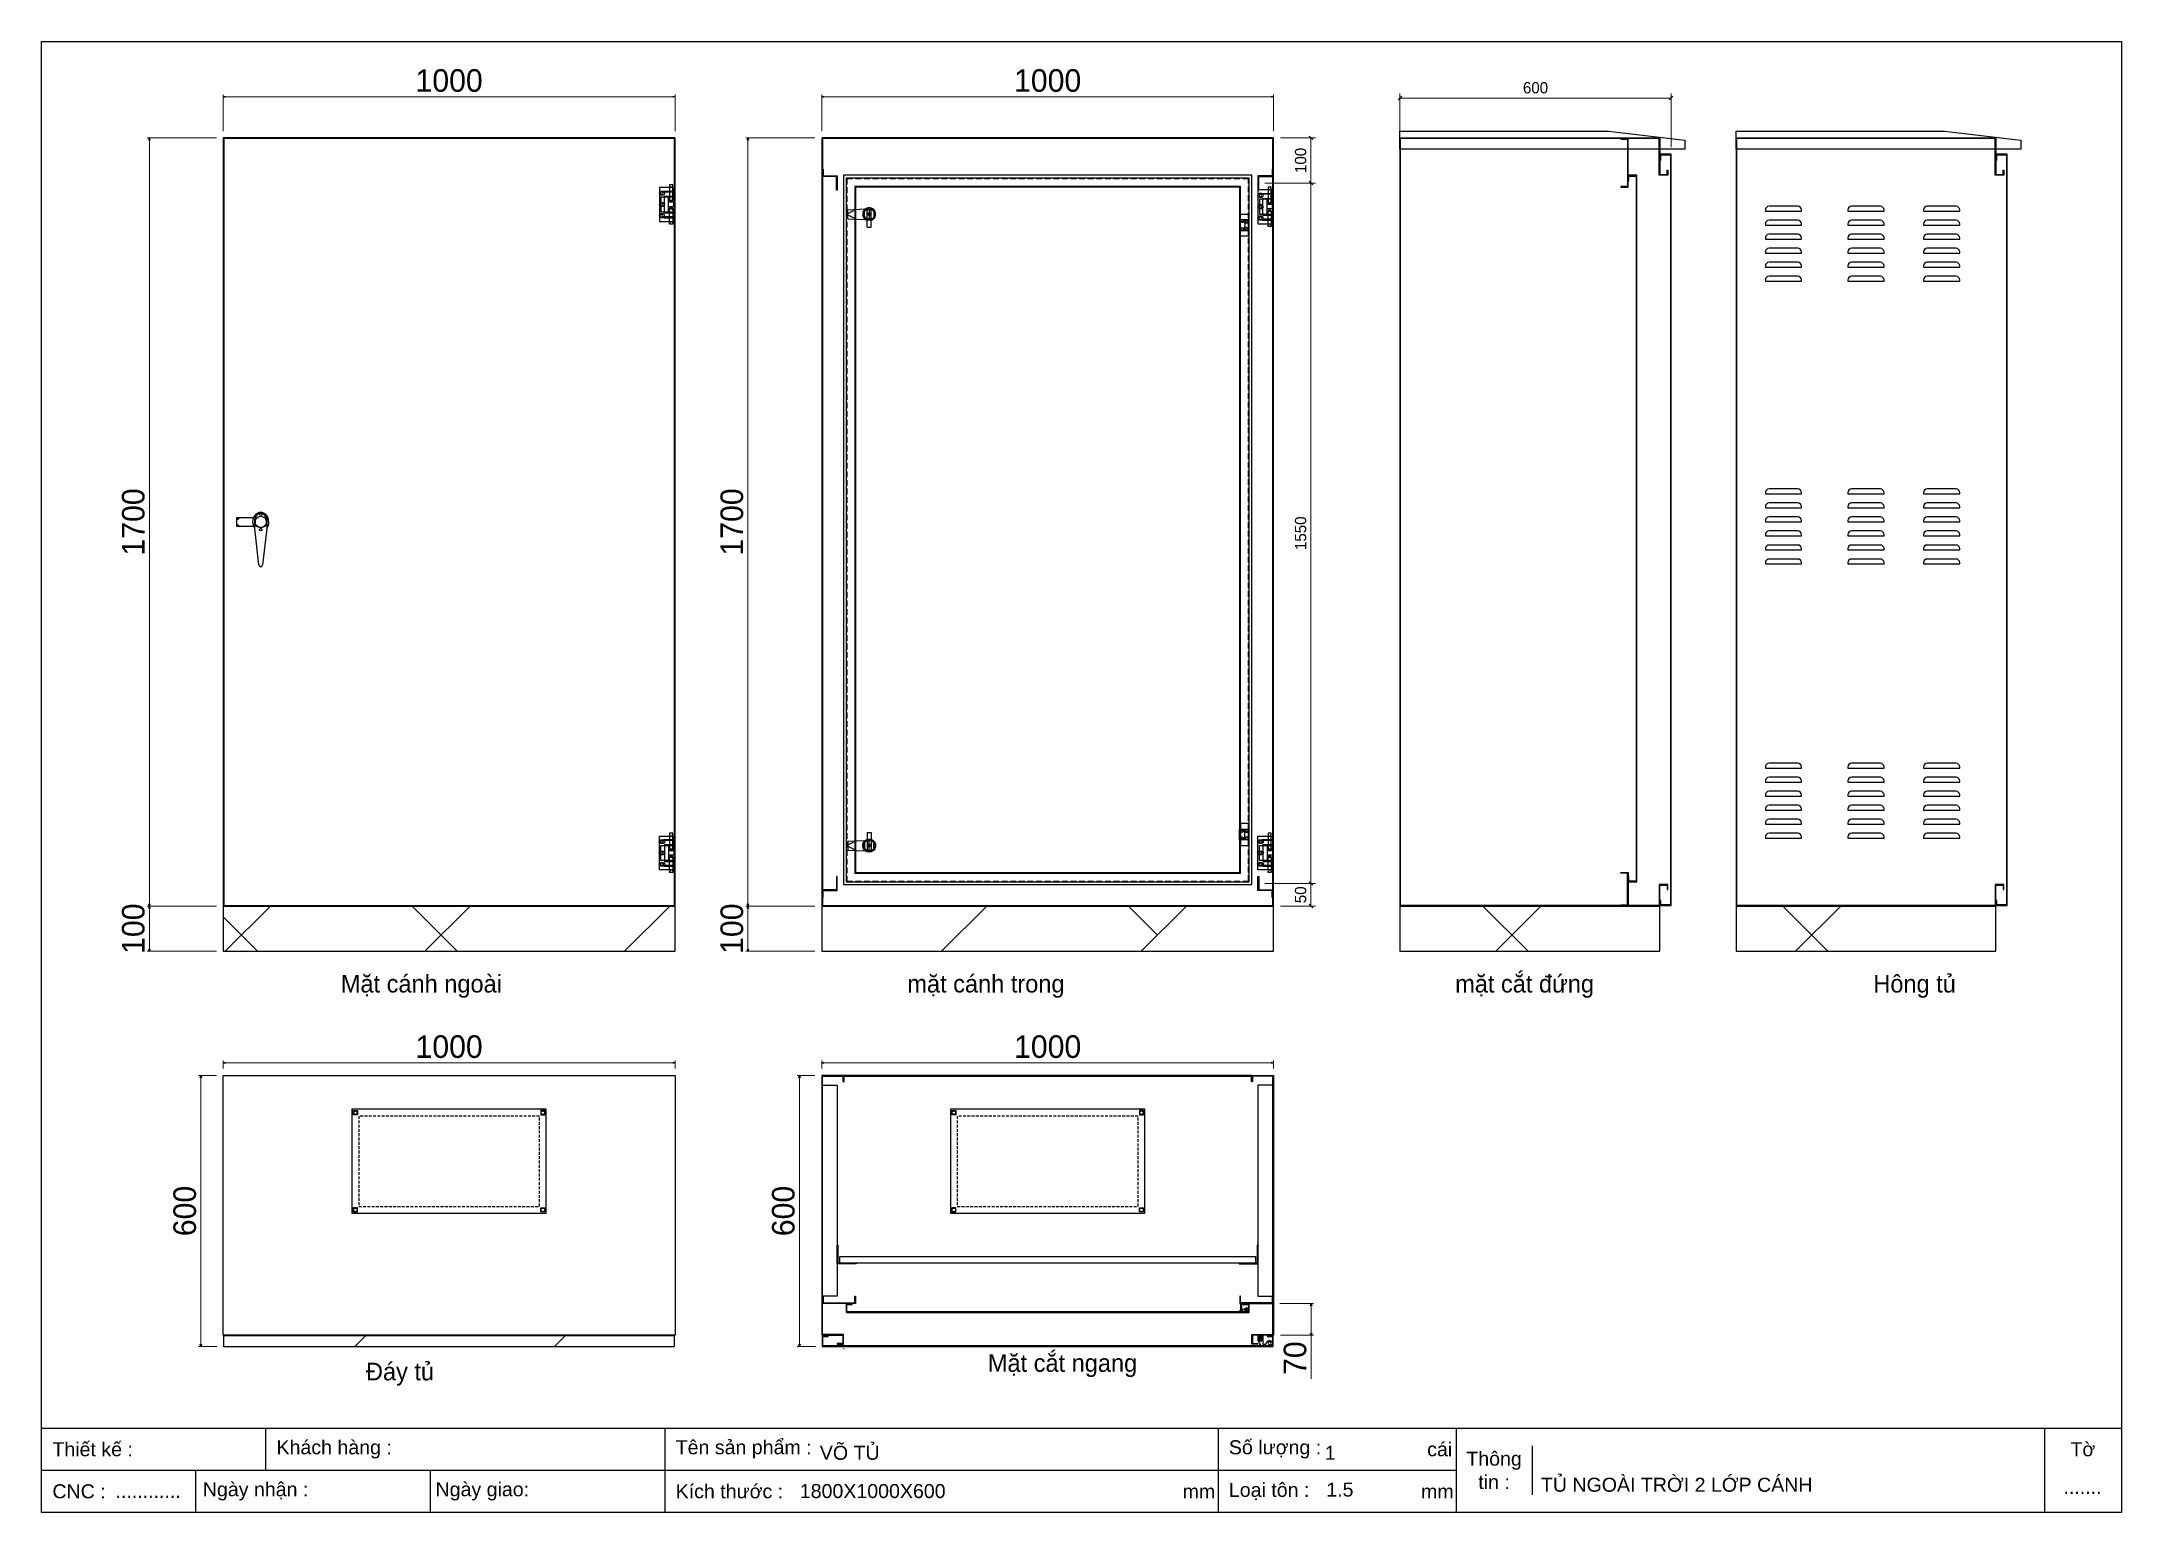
# Model space of a CAD drawing. Header units: millimetres. Extents: x 0 to 4603, y 0 to 3254.
import ezdxf

# ---------------------------------------------------------------- set-up
doc = ezdxf.new("R2010")
doc.units = ezdxf.units.MM
doc.linetypes.add('HIDDEN', pattern=[9.525, 6.35, -3.175])
doc.linetypes.add('HIDDENX2', pattern=[19.05, 12.7, -6.35])
for name, color, linetype in [('DIM', 253, 'Continuous'), ('FIRE PROTECTION', 1, 'Continuous'), ('Ghi chu', 7, 'Continuous'), ('HEATER', 1, 'Continuous')]:
    doc.layers.add(name, color=color, linetype=linetype)
doc.styles.add('Arial', font='arial.ttf')
doc.dimstyles.new('CNC', dxfattribs={"dimtxt": 50, "dimasz": 5, "dimexe": 5, "dimexo": 15, "dimgap": 10, "dimtad": 1, "dimdec": 0, "dimtxsty": 'Standard', "dimblk": 'OPEN30', "dimcen": 10, "dimclrd": 5, "dimclre": 5, "dimclrt": 3, "dimazin": 3, "dimtfac": 1, "dimtdec": 0, "dimtmove": 0, "dimatfit": 3, "dimldrblk": 'ARCHTICK', "dimlwd": 9, "dimlwe": 9})
doc.dimstyles.new('Dim-25', dxfattribs={"dimtxt": 25, "dimasz": 8, "dimexe": 10, "dimexo": 15, "dimgap": 10, "dimtad": 1, "dimdec": 0, "dimtxsty": 'Standard', "dimblk": 'OBLIQUE', "dimcen": 10, "dimclrd": 5, "dimclre": 5, "dimclrt": 3, "dimazin": 3, "dimtfac": 1, "dimtdec": 0, "dimtmove": 0, "dimatfit": 3, "dimldrblk": 'OBLIQUE', "dimlwd": 9, "dimlwe": 9})

msp = doc.modelspace()

# ---------------------------------------------------------------- texts
at = {"color": 2, "char_height": 39, "attachment_point": 5}
for s, insert, width in [('mặt cắt đứng', (3282, 1164), 975), ('Mặt cánh ngoài', (840.5, 1164), 1025), ('mặt cánh trong', (2089.9, 1164), 775), ('Hông tủ', (4145.1, 1164), 775), ('Đáy tủ', (793.2, 305.8), 775), ('Mặt cắt ngang', (2259.4, 324.7), 775)]:
    msp.add_mtext(s, dxfattribs=dict(at, insert=insert, width=width))

# ---------------------------------------------------------------- blocks, each defined once
blk = doc.blocks.new('*D1')
at = {"color": 0, "linetype": 'ByBlock', "lineweight": -2}
for p, q in [((401.9, 3132.6), (406.9, 3133.9)), ((406.9, 3131.2), (401.9, 3132.6)), ((401.9, 3132.6), (406.9, 3132.6)), ((1396.9, 3133.9), (1401.9, 3132.6)), ((1401.9, 3132.6), (1396.9, 3131.2)), ((1401.9, 3132.6), (1396.9, 3132.6))]:
    blk.add_line(p, q, dxfattribs=at)
at = {"layer": 'Defpoints', "color": 0, "transparency": 16777216}
for p in [(1401.9, 3132.6), (401.9, 3041.6), (1401.9, 3041.6)]:
    blk.add_point(p, dxfattribs=at)
at = {"layer": 'DIM', "color": 5, "lineweight": 9, "transparency": 16777216}
for p, q in [((401.9, 3056.6), (401.9, 3137.6)), ((406.9, 3132.6), (1396.9, 3132.6)), ((1401.9, 3056.6), (1401.9, 3137.6))]:
    blk.add_line(p, q, dxfattribs=at)
at = {"layer": 'DIM', "color": 3, "transparency": 16777216, "insert": (901.9, 3168.1), "char_height": 50, "attachment_point": 5}
blk.add_mtext('1000', dxfattribs=at)
blk = doc.blocks.new('_ArchTick')
at = {"color": 0, "const_width": 0.15}
blk.add_lwpolyline([(-0.5, -0.5), (0.5, 0.5)], dxfattribs=at)
blk = doc.blocks.new('_Open30')
at = {"color": 0, "linetype": 'ByBlock', "lineweight": -2}
for p, q in [((-1, 0.27), (0, 0)), ((0, 0), (-1, -0.27)), ((0, 0), (-1, 0))]:
    blk.add_line(p, q, dxfattribs=at)
blk = doc.blocks.new('*D2')
at = {"color": 0, "linetype": 'ByBlock', "lineweight": -2}
for p, q in [((237.3, 3036.6), (238.6, 3041.6)), ((238.6, 3041.6), (239.9, 3036.6)), ((238.6, 3041.6), (238.6, 3036.6)), ((238.6, 1341.6), (237.3, 1346.6)), ((239.9, 1346.6), (238.6, 1341.6)), ((238.6, 1341.6), (238.6, 1346.6))]:
    blk.add_line(p, q, dxfattribs=at)
at = {"layer": 'Defpoints', "color": 0, "transparency": 16777216}
for p in [(401.9, 3041.6), (238.6, 1341.6), (401.9, 1341.6)]:
    blk.add_point(p, dxfattribs=at)
at = {"layer": 'DIM', "color": 5, "lineweight": 9, "transparency": 16777216}
for p, q in [((386.9, 3041.6), (233.6, 3041.6)), ((238.6, 3036.6), (238.6, 1346.6)), ((386.9, 1341.6), (233.6, 1341.6))]:
    blk.add_line(p, q, dxfattribs=at)
at = {"layer": 'DIM', "color": 3, "transparency": 16777216, "insert": (203.1, 2191.6), "char_height": 50, "attachment_point": 5, "rotation": 90}
blk.add_mtext('1700', dxfattribs=at)
blk = doc.blocks.new('*D3')
at = {"color": 0, "linetype": 'ByBlock', "lineweight": -2}
for p, q in [((237.3, 1336.6), (238.6, 1341.6)), ((238.6, 1341.6), (239.9, 1336.6)), ((238.6, 1341.6), (238.6, 1336.6)), ((238.6, 1241.6), (237.3, 1246.6)), ((239.9, 1246.6), (238.6, 1241.6)), ((238.6, 1241.6), (238.6, 1246.6))]:
    blk.add_line(p, q, dxfattribs=at)
at = {"layer": 'Defpoints', "color": 0, "transparency": 16777216}
for p in [(238.6, 1341.6), (238.6, 1241.6), (401.9, 1241.6)]:
    blk.add_point(p, dxfattribs=at)
at = {"layer": 'DIM', "color": 5, "lineweight": 9, "transparency": 16777216}
for p, q in [((238.6, 1336.6), (238.6, 1246.6)), ((253.6, 1341.6), (243.6, 1341.6)), ((386.9, 1241.6), (233.6, 1241.6))]:
    blk.add_line(p, q, dxfattribs=at)
at = {"layer": 'DIM', "color": 3, "transparency": 16777216, "insert": (203.1, 1291.6), "char_height": 50, "attachment_point": 5, "rotation": 90}
blk.add_mtext('100', dxfattribs=at)
blk = doc.blocks.new('*D4')
at = {"color": 0, "linetype": 'ByBlock', "lineweight": -2}
for p, q in [((351.2, 961.9), (352.6, 966.9)), ((352.6, 966.9), (353.9, 961.9)), ((352.6, 966.9), (352.6, 961.9)), ((352.6, 366.9), (351.2, 371.9)), ((353.9, 371.9), (352.6, 366.9)), ((352.6, 366.9), (352.6, 371.9))]:
    blk.add_line(p, q, dxfattribs=at)
at = {"layer": 'Defpoints', "color": 0, "transparency": 16777216}
for p in [(401.9, 966.9), (352.6, 366.9), (402.9, 366.9)]:
    blk.add_point(p, dxfattribs=at)
at = {"layer": 'DIM', "color": 5, "lineweight": 9, "transparency": 16777216}
for p, q in [((386.9, 966.9), (347.6, 966.9)), ((352.6, 961.9), (352.6, 371.9)), ((387.9, 366.9), (347.6, 366.9))]:
    blk.add_line(p, q, dxfattribs=at)
at = {"layer": 'DIM', "color": 3, "transparency": 16777216, "insert": (317, 666.9), "char_height": 50, "attachment_point": 5, "rotation": 90}
blk.add_mtext('600', dxfattribs=at)
blk = doc.blocks.new('MS308-2-1')
at = {"color": 1}
for p, q in [((-53, 4.6), (-46, 10)), ((-13.3, -14.2), (-13.3, 6.7)), ((-12.3, 6.7), (-12.3, -6.9)), ((12.3, 6.7), (12.3, -6.9)), ((13.3, 6.7), (13.3, -14.2)), ((-53, -4.6), (-46, -10)), ((-4, -95), (-13.3, -14.2)), ((13.3, -14.2), (4, -95))]:
    blk.add_line(p, q, dxfattribs=at)
blk.add_lwpolyline([(-15.8, -10), (-53, -10), (-53, 10), (-15.8, 10)], dxfattribs=at)
for centre, radius, start, end in [((0, 6.7), 13.3, 0, 180), ((0, 6.7), 12.3, 0, 180), ((0, 5.9), 17.7, 226.184, 313.816), ((0, -95), 4, 180, 0)]:
    blk.add_arc(centre, radius, start, end, dxfattribs=at)
blk.add_ellipse((0, 0), major_axis=(0, 21), ratio=0.857143, start_param=3.972003, end_param=8.594367, dxfattribs=at)
blk = doc.blocks.new('*D5')
at = {"color": 0, "linetype": 'ByBlock', "lineweight": -2}
for p, q in [((401.9, 994.8), (406.9, 996.1)), ((406.9, 993.4), (401.9, 994.8)), ((401.9, 994.8), (406.9, 994.8)), ((1396.9, 996.1), (1401.9, 994.8)), ((1401.9, 994.8), (1396.9, 993.4)), ((1401.9, 994.8), (1396.9, 994.8))]:
    blk.add_line(p, q, dxfattribs=at)
at = {"layer": 'Defpoints', "color": 0, "transparency": 16777216}
for p in [(401.9, 966.9), (1401.9, 994.8), (1401.9, 966.9)]:
    blk.add_point(p, dxfattribs=at)
at = {"layer": 'DIM', "color": 5, "lineweight": 9, "transparency": 16777216}
for p, q in [((401.9, 981.9), (401.9, 999.8)), ((406.9, 994.8), (1396.9, 994.8)), ((1401.9, 981.9), (1401.9, 999.8))]:
    blk.add_line(p, q, dxfattribs=at)
at = {"layer": 'DIM', "color": 3, "transparency": 16777216, "insert": (901.9, 1030.3), "char_height": 50, "attachment_point": 5}
blk.add_mtext('1000', dxfattribs=at)
blk = doc.blocks.new('HL011-1-3')
at = {"color": 1}
for p, q in [((11, 56), (11, 19)), ((11, 56), (32, 56)), ((20, 54), (20, 21)), ((20, 47), (32, 47)), ((29.5, 81), (22.5, 81)), ((22.5, 81), (22.5, 78)), ((23.5, 78), (22.5, 78)), ((22.5, 75), (22.5, 49)), ((23.5, 75), (22.5, 75)), ((22.5, 49), (24, 44)), ((23.5, 75), (23.5, 78)), ((29.5, 49), (28, 44)), ((29.5, 78), (28.5, 78)), ((28.5, 75), (28.5, 78)), ((28.5, 75), (29.5, 75)), ((29.5, 78), (29.5, 81)), ((29.5, 49), (29.5, 75)), ((11, 19), (32, 19)), ((32, 42.5), (20, 42.5)), ((32, 32.5), (20, 32.5)), ((20, 28), (32, 28)), ((22.5, 26), (24, 31)), ((22.5, 0), (22.5, 26)), ((23.5, 0), (22.5, 0)), ((23.5, 0), (23.5, -3)), ((24, 44), (28, 44)), ((24, 31), (28, 31)), ((29.5, 26), (28, 31)), ((28.5, 0), (28.5, -3)), ((28.5, 0), (29.5, 0)), ((29.5, 26), (29.5, 0)), ((22.5, -6), (22.5, -3)), ((23.5, -3), (22.5, -3)), ((29.5, -6), (22.5, -6)), ((29.5, -3), (28.5, -3)), ((29.5, -3), (29.5, -6))]:
    blk.add_line(p, q, dxfattribs=at)
for points in [[(32, 19), (32, 0), (0, 0), (0, 75), (32, 75), (32, 56)], [(32, 28), (32, 21), (3, 21), (3, 54), (32, 54), (32, 47)], [(32, 42.5), (32, 32.5)]]:
    blk.add_lwpolyline(points, dxfattribs=at)
for points in [[(10, 67), (32, 67), (32, 65), (10, 65)], [(10, 8), (32, 8), (32, 10), (10, 10)]]:
    blk.add_lwpolyline(points, close=True, dxfattribs=at)
for centre in [(5.5, 62.5), (5.5, 37.5), (5.5, 12.5)]:
    blk.add_circle(centre, 3, dxfattribs=at)
blk = doc.blocks.new('*D6')
at = {"color": 0, "linetype": 'ByBlock', "lineweight": -2}
for p, q in [((1726.5, 3132.6), (1731.5, 3133.9)), ((1731.5, 3131.2), (1726.5, 3132.6)), ((1726.5, 3132.6), (1731.5, 3132.6)), ((2721.5, 3133.9), (2726.5, 3132.6)), ((2726.5, 3132.6), (2721.5, 3131.2)), ((2726.5, 3132.6), (2721.5, 3132.6))]:
    blk.add_line(p, q, dxfattribs=at)
at = {"layer": 'Defpoints', "color": 0, "transparency": 16777216}
for p in [(2726.5, 3132.6), (1726.5, 3041.6), (2726.5, 3041.6)]:
    blk.add_point(p, dxfattribs=at)
at = {"layer": 'DIM', "color": 5, "lineweight": 9, "transparency": 16777216}
for p, q in [((1726.5, 3056.6), (1726.5, 3137.6)), ((1731.5, 3132.6), (2721.5, 3132.6)), ((2726.5, 3056.6), (2726.5, 3137.6))]:
    blk.add_line(p, q, dxfattribs=at)
at = {"layer": 'DIM', "color": 3, "transparency": 16777216, "insert": (2226.5, 3168.1), "char_height": 50, "attachment_point": 5}
blk.add_mtext('1000', dxfattribs=at)
blk = doc.blocks.new('*D7')
at = {"color": 0, "linetype": 'ByBlock', "lineweight": -2}
for p, q in [((1562, 3036.6), (1563.3, 3041.6)), ((1563.3, 3041.6), (1564.6, 3036.6)), ((1563.3, 3041.6), (1563.3, 3036.6)), ((1563.3, 1341.6), (1562, 1346.6)), ((1564.6, 1346.6), (1563.3, 1341.6)), ((1563.3, 1341.6), (1563.3, 1346.6))]:
    blk.add_line(p, q, dxfattribs=at)
at = {"layer": 'Defpoints', "color": 0, "transparency": 16777216}
for p in [(1726.5, 3041.6), (1563.3, 1341.6), (1726.5, 1341.6)]:
    blk.add_point(p, dxfattribs=at)
at = {"layer": 'DIM', "color": 5, "lineweight": 9, "transparency": 16777216}
for p, q in [((1711.5, 3041.6), (1558.3, 3041.6)), ((1563.3, 3036.6), (1563.3, 1346.6)), ((1711.5, 1341.6), (1558.3, 1341.6))]:
    blk.add_line(p, q, dxfattribs=at)
at = {"layer": 'DIM', "color": 3, "transparency": 16777216, "insert": (1527.8, 2191.6), "char_height": 50, "attachment_point": 5, "rotation": 90}
blk.add_mtext('1700', dxfattribs=at)
blk = doc.blocks.new('*D8')
at = {"color": 0, "linetype": 'ByBlock', "lineweight": -2}
for p, q in [((1562, 1336.6), (1563.3, 1341.6)), ((1563.3, 1341.6), (1564.6, 1336.6)), ((1563.3, 1341.6), (1563.3, 1336.6)), ((1563.3, 1241.6), (1562, 1246.6)), ((1564.6, 1246.6), (1563.3, 1241.6)), ((1563.3, 1241.6), (1563.3, 1246.6))]:
    blk.add_line(p, q, dxfattribs=at)
at = {"layer": 'Defpoints', "color": 0, "transparency": 16777216}
for p in [(1563.3, 1341.6), (1563.3, 1241.6), (1726.5, 1241.6)]:
    blk.add_point(p, dxfattribs=at)
at = {"layer": 'DIM', "color": 5, "lineweight": 9, "transparency": 16777216}
for p, q in [((1563.3, 1336.6), (1563.3, 1246.6)), ((1578.3, 1341.6), (1568.3, 1341.6)), ((1711.5, 1241.6), (1558.3, 1241.6))]:
    blk.add_line(p, q, dxfattribs=at)
at = {"layer": 'DIM', "color": 3, "transparency": 16777216, "insert": (1527.8, 1291.6), "char_height": 50, "attachment_point": 5, "rotation": 90}
blk.add_mtext('100', dxfattribs=at)
blk = doc.blocks.new('ovan6x9')
at = {"color": 2}
for p, q in [((2, 6), (8, 6)), ((2, 0), (8, 0))]:
    blk.add_line(p, q, dxfattribs=at)
for centre, start, end in [((2, 3), 90, 270), ((8, 3), 270, 90)]:
    blk.add_arc(centre, 3, start, end, dxfattribs=at)
blk = doc.blocks.new('HL036-1-1')
at = {"color": 1}
blk.add_line((9.5, 36.2), (9.5, 12.2), dxfattribs=at)
for points in [[(0, 48.5), (17.5, 48.5), (17.5, 0), (0, 0)], [(-2.5, 12.2), (17.5, 12.2), (17.5, 36.2), (-2.5, 36.2)]]:
    blk.add_lwpolyline(points, close=True, dxfattribs=at)
for centre, radius in [((3.5, 31.8), 2), ((3.5, 16.8), 2), ((12.7, 32.5), 2.5), ((12.7, 16), 2.5)]:
    blk.add_circle(centre, radius, dxfattribs=at)
blk = doc.blocks.new('SDGFGHGHG')
at = {"layer": 'HEATER'}
for p, q in [((860892.9, 570780.5), (860931.6, 570782)), ((860892.9, 570760.5), (860892.9, 570780.5)), ((860892.9, 570771.9), (860906.3, 570778.7)), ((860892.9, 570769.1), (860906.3, 570762.4)), ((860892.9, 570760.5), (860931.6, 570759.1)), ((860935.9, 570742), (860935.9, 570784.3)), ((860937.5, 570771.3), (860939.5, 570771.3)), ((860937.5, 570769.8), (860939.5, 570769.8)), ((860939.5, 570773.5), (860939.5, 570771.3)), ((860939.5, 570769.8), (860939.5, 570767.6)), ((860941.3, 570773.5), (860941.3, 570771.3)), ((860941.3, 570771.3), (860943.4, 570771.3)), ((860941.3, 570769.8), (860941.3, 570767.6)), ((860941.3, 570769.8), (860943.4, 570769.8)), ((860944.9, 570742), (860944.9, 570784.3)), ((860935.9, 570742), (860944.9, 570742))]:
    blk.add_line(p, q, dxfattribs=at)
blk.add_circle((860940.4, 570770.5), 3.08, dxfattribs=at)
blk.add_arc((860940.4, 570770.5), 14.5, 288.08, 251.92, dxfattribs=at)
blk = doc.blocks.new('SĐFHGGH')
at = {"layer": 'HEATER'}
for points in [[(860928.8, 570702.4), (860927.4, 570702.4), (860927.4, 570708.4), (860928.8, 570708.4)], [(860943.4, 570717), (860943.4, 570718.4), (860937.4, 570718.4), (860937.4, 570717)], [(860952.1, 570702.4), (860953.4, 570702.4), (860953.4, 570708.4), (860952.1, 570708.4)], [(860943.4, 570693.8), (860943.4, 570692.4), (860937.4, 570692.4), (860937.4, 570693.8)]]:
    blk.add_lwpolyline(points, dxfattribs=at)
for start, end in [(104.4775, 165.5225), (194.4775, 255.5225), (14.4775, 75.5225), (284.4775, 345.5225)]:
    blk.add_arc((860940.4, 570705.4), 12, start, end, dxfattribs=at)
blk = doc.blocks.new('MS722')
for name, p in [('SDGFGHGHG', (-860940.4, -570770.5)), ('SĐFHGGH', (-860940.4, -570705.4))]:
    blk.add_blockref(name, p)
blk = doc.blocks.new('KHUNG CHUẨN')
at = {"color": 7}
for p, q in [((19889.2, -28535.2), (16919.2, -28535.2)), ((17239.2, -28535.2), (17239.2, -28595.2)), ((17809.2, -28535.2), (17809.2, -28655.2)), ((18599.2, -28535.2), (18599.2, -28655.2)), ((18939.2, -28535.2), (18939.2, -28655.2)), ((19779.2, -28535.2), (19779.2, -28655.2)), ((19047.6, -28560.2), (19047.6, -28630.2)), ((18939.2, -28595.2), (16919.2, -28595.2)), ((17139.2, -28595.2), (17139.2, -28655.2)), ((17474.2, -28595.2), (17474.2, -28655.2))]:
    blk.add_line(p, q, dxfattribs=at)
blk.add_lwpolyline([(16919.2, -26555.2), (19889.2, -26555.2), (19889.2, -28655.2), (16919.2, -28655.2)], close=True, dxfattribs=at)
at = {"color": 2, "char_height": 20, "style": 'Arial'}
for s, insert, width, attachment_point in [('  Thiết kế :', (16919.2, -28565.2), 917.634, 4), ('  Khách hàng :', (17239.2, -28565.2), 917.634, 4), ('  Tên sản phẩm :', (17809.2, -28565.2), 917.634, 4), ('  Số lượng :', (18599.2, -28565.2), 917.634, 4), ('cái', (18897.9, -28565.2), 63.517, 4), ('Thông\\Ptin :', (18993.4, -28595.2), 108.311, 5), ('Tờ', (19834.2, -28565.2), 110, 5), ('  CNC :', (16919.2, -28625.2), 917.634, 4), ('  Ngày nhận :', (17134, -28625.2), 556.651, 4), ('  Ngày giao:', (17466.3, -28625.2), 556.651, 4), ('  Kích thước :', (17809.2, -28625.2), 917.634, 4), ('mm', (18548.6, -28625.2), 73.831, 4), ('  Loại tôn :', (18599.2, -28625.2), 917.634, 4), ('mm', (18889.2, -28625.2), 917.634, 4)]:
    blk.add_mtext(s, dxfattribs=dict(at, insert=insert, width=width, attachment_point=attachment_point))
at = {"color": 3, "style": 'Arial'}
for tag, p in [('#01', (17055.6, -28580.1)), ('#02', (17431.4, -28580.1)), ('#03', (18030.6, -28580.1)), ('#08', (18751.7, -28580.1)), ('#10', (19064.8, -28580.1)), ('#04', (17024.8, -28634.6)), ('#05', (17308.5, -28633)), ('#06', (17632.7, -28633.7)), ('#07', (18002, -28634.7)), ('#09', (18753.8, -28632.6)), ('#11', (19060.3, -28625.7)), ('#12', (19806.5, -28628.9))]:
    blk.add_attdef(tag, p, '', height=20, dxfattribs=at)
blk = doc.blocks.new('*D9')
at = {"color": 0, "linetype": 'ByBlock', "lineweight": -2}
for p, q in [((3010.2, 3133.5), (3002.2, 3125.5)), ((3602.2, 3125.5), (3610.2, 3133.5))]:
    blk.add_line(p, q, dxfattribs=at)
at = {"color": 5, "lineweight": 9, "ltscale": 3, "transparency": 16777216}
for p, q in [((3006.2, 3056.6), (3006.2, 3139.5)), ((3606.2, 3020.6), (3606.2, 3139.5)), ((3006.2, 3129.5), (3606.2, 3129.5))]:
    blk.add_line(p, q, dxfattribs=at)
at = {"layer": 'Defpoints', "color": 0, "ltscale": 3, "transparency": 16777216}
for p in [(3606.2, 3129.5), (3006.2, 3041.6), (3606.2, 3005.6)]:
    blk.add_point(p, dxfattribs=at)
at = {"color": 3, "ltscale": 3, "transparency": 16777216, "insert": (3306.2, 3152.3), "char_height": 25, "attachment_point": 5}
blk.add_mtext('600', dxfattribs=at)
blk = doc.blocks.new('_Oblique')
at = {"color": 0, "linetype": 'ByBlock', "lineweight": -2}
blk.add_line((-0.5, -0.5), (0.5, 0.5), dxfattribs=at)
blk = doc.blocks.new('*D10')
at = {"color": 5, "lineweight": 9, "ltscale": 3, "transparency": 16777216}
for p, q in [((2707, 1391.6), (2819.2, 1391.6)), ((2809.2, 1341.6), (2809.2, 1391.6)), ((2741.5, 1341.6), (2819.2, 1341.6))]:
    blk.add_line(p, q, dxfattribs=at)
at = {"color": 0, "linetype": 'ByBlock', "lineweight": -2}
for p, q in [((2813.2, 1387.6), (2805.2, 1395.6)), ((2805.2, 1345.6), (2813.2, 1337.6))]:
    blk.add_line(p, q, dxfattribs=at)
at = {"layer": 'Defpoints', "color": 0, "ltscale": 3, "transparency": 16777216}
for p in [(2692, 1391.6), (2809.2, 1391.6), (2726.5, 1341.6)]:
    blk.add_point(p, dxfattribs=at)
at = {"color": 3, "ltscale": 3, "transparency": 16777216, "insert": (2786.4, 1366.6), "char_height": 25, "attachment_point": 5, "rotation": 90}
blk.add_mtext('50', dxfattribs=at)
blk = doc.blocks.new('*D11')
at = {"color": 5, "lineweight": 9, "ltscale": 3, "transparency": 16777216}
for p, q in [((2707, 2941.6), (2819.2, 2941.6)), ((2809.2, 1391.6), (2809.2, 2941.6)), ((2707, 1391.6), (2819.2, 1391.6))]:
    blk.add_line(p, q, dxfattribs=at)
at = {"color": 0, "linetype": 'ByBlock', "lineweight": -2}
for p, q in [((2813.2, 2937.6), (2805.2, 2945.6)), ((2805.2, 1395.6), (2813.2, 1387.6))]:
    blk.add_line(p, q, dxfattribs=at)
at = {"layer": 'Defpoints', "color": 0, "ltscale": 3, "transparency": 16777216}
for p in [(2692, 2941.6), (2809.2, 2941.6), (2692, 1391.6)]:
    blk.add_point(p, dxfattribs=at)
at = {"color": 3, "ltscale": 3, "transparency": 16777216, "insert": (2786.4, 2166.6), "char_height": 25, "attachment_point": 5, "rotation": 90}
blk.add_mtext('1550', dxfattribs=at)
blk = doc.blocks.new('*D12')
at = {"color": 5, "lineweight": 9, "ltscale": 3, "transparency": 16777216}
for p, q in [((2741.5, 3041.6), (2819.2, 3041.6)), ((2809.2, 2941.6), (2809.2, 3041.6)), ((2707, 2941.6), (2819.2, 2941.6))]:
    blk.add_line(p, q, dxfattribs=at)
at = {"color": 0, "linetype": 'ByBlock', "lineweight": -2}
for p, q in [((2813.2, 3037.6), (2805.2, 3045.6)), ((2805.2, 2945.6), (2813.2, 2937.6))]:
    blk.add_line(p, q, dxfattribs=at)
at = {"layer": 'Defpoints', "color": 0, "ltscale": 3, "transparency": 16777216}
for p in [(2726.5, 3041.6), (2809.2, 3041.6), (2692, 2941.6)]:
    blk.add_point(p, dxfattribs=at)
at = {"color": 3, "ltscale": 3, "transparency": 16777216, "insert": (2786.4, 2991.6), "char_height": 25, "attachment_point": 5, "rotation": 90}
blk.add_mtext('100', dxfattribs=at)
blk = doc.blocks.new('*D13')
at = {"color": 0, "linetype": 'ByBlock', "lineweight": -2}
for p, q in [((1675.9, 961.9), (1677.3, 966.9)), ((1677.3, 966.9), (1678.6, 961.9)), ((1677.3, 966.9), (1677.3, 961.9)), ((1677.3, 366.9), (1675.9, 371.9)), ((1678.6, 371.9), (1677.3, 366.9)), ((1677.3, 366.9), (1677.3, 371.9))]:
    blk.add_line(p, q, dxfattribs=at)
at = {"layer": 'Defpoints', "color": 0, "transparency": 16777216}
for p in [(1726.5, 966.9), (1677.3, 366.9), (1727.5, 366.9)]:
    blk.add_point(p, dxfattribs=at)
at = {"layer": 'DIM', "color": 5, "lineweight": 9, "transparency": 16777216}
for p, q in [((1711.5, 966.9), (1672.3, 966.9)), ((1677.3, 961.9), (1677.3, 371.9)), ((1712.5, 366.9), (1672.3, 366.9))]:
    blk.add_line(p, q, dxfattribs=at)
at = {"layer": 'DIM', "color": 3, "transparency": 16777216, "insert": (1641.7, 666.9), "char_height": 50, "attachment_point": 5, "rotation": 90}
blk.add_mtext('600', dxfattribs=at)
blk = doc.blocks.new('*D14')
at = {"color": 0, "linetype": 'ByBlock', "lineweight": -2}
for p, q in [((1726.5, 994.8), (1731.5, 996.1)), ((1731.5, 993.4), (1726.5, 994.8)), ((1726.5, 994.8), (1731.5, 994.8)), ((2721.5, 996.1), (2726.5, 994.8)), ((2726.5, 994.8), (2721.5, 993.4)), ((2726.5, 994.8), (2721.5, 994.8))]:
    blk.add_line(p, q, dxfattribs=at)
at = {"layer": 'Defpoints', "color": 0, "transparency": 16777216}
for p in [(1726.5, 966.9), (2726.5, 994.8), (2726.5, 966.9)]:
    blk.add_point(p, dxfattribs=at)
at = {"layer": 'DIM', "color": 5, "lineweight": 9, "transparency": 16777216}
for p, q in [((1726.5, 981.9), (1726.5, 999.8)), ((1731.5, 994.8), (2721.5, 994.8)), ((2726.5, 981.9), (2726.5, 999.8))]:
    blk.add_line(p, q, dxfattribs=at)
at = {"layer": 'DIM', "color": 3, "transparency": 16777216, "insert": (2226.5, 1030.3), "char_height": 50, "attachment_point": 5}
blk.add_mtext('1000', dxfattribs=at)
blk = doc.blocks.new('*D15')
at = {"color": 0, "linetype": 'ByBlock', "lineweight": -2}
for p, q in [((2808.4, 456.9), (2809.7, 461.9)), ((2809.7, 461.9), (2811, 456.9)), ((2809.7, 461.9), (2809.7, 456.9)), ((2809.7, 391.9), (2808.4, 396.9)), ((2811, 396.9), (2809.7, 391.9)), ((2809.7, 391.9), (2809.7, 396.9))]:
    blk.add_line(p, q, dxfattribs=at)
at = {"layer": 'Defpoints', "color": 0, "transparency": 16777216}
for p in [(2725, 461.9), (2726.5, 391.9), (2809.7, 391.9)]:
    blk.add_point(p, dxfattribs=at)
at = {"layer": 'DIM', "color": 5, "lineweight": 9, "transparency": 16777216}
for p, q in [((2740, 461.9), (2814.7, 461.9)), ((2809.7, 456.9), (2809.7, 396.9)), ((2741.5, 391.9), (2814.7, 391.9)), ((2809.7, 391.9), (2809.7, 295.8))]:
    blk.add_line(p, q, dxfattribs=at)
at = {"layer": 'DIM', "color": 3, "transparency": 16777216, "insert": (2774.2, 341.3), "char_height": 50, "attachment_point": 5, "rotation": 90}
blk.add_mtext('70', dxfattribs=at)
blk = doc.blocks.new('HL011-1-4')
h = blk.add_hatch()
h.set_pattern_fill('ANSI31', color=2, scale=0.5, style=0)
h.paths.add_polyline_path([(2.5, 0), (8.5, 0), (8.5, 12), (2.5, 12)])
at = {"color": 1}
for p, q in [((7, 23.5), (0, 10)), ((0, 0), (0, 10)), ((11, 0), (0, 0)), ((7, 23.5), (26, 23.5)), ((11, 0), (11, 19.5)), ((11, 19.5), (17, 19.5)), ((17, 19.5), (21.2, 13.9))]:
    blk.add_line(p, q, dxfattribs=at)
at = {"color": 2}
blk.add_lwpolyline([(2.5, 0), (2.5, 12), (8.5, 12), (8.5, 0)], dxfattribs=at)
at = {"color": 1}
blk.add_lwpolyline([(5.7, 21), (3, 21), (3, 23.5), (7, 23.5)], dxfattribs=at)
blk.add_circle((26, 17.5), 3.5, dxfattribs=at)
blk.add_arc((26, 17.5), 6, 216.8699, 90, dxfattribs=at)
blk = doc.blocks.new('HL036-1-2')
at = {"layer": 'Ghi chu', "color": 1}
for p, q in [((-3, 17.8), (-18.9, 17.8)), ((-18.9, 15.8), (-18.9, 17.8)), ((-12.1, 15.8), (-18.9, 15.8)), ((-16.4, 1), (-16.4, 14)), ((-15.6, 15), (-3.9, 17.7)), ((0, 0), (-15.4, 0)), ((-14.4, 3), (-14.4, 11.9)), ((0, 2), (-13.4, 2)), ((-13.1, 12.8), (-4.3, 9.8)), ((-6.2, 2), (-6.2, 0)), ((-1.2, 2), (-1.2, 0)), ((0, 0), (0, 2))]:
    blk.add_line(p, q, dxfattribs=at)
for radius in [4.1, 2.1]:
    blk.add_circle((-3, 13.7), radius, dxfattribs=at)
for centre, start, end in [((-15.4, 14), 102.9616, 180), ((-15.4, 1), 180, 270), ((-13.4, 11.9), 71.3254, 180), ((-13.4, 3), 180, 270)]:
    blk.add_arc(centre, 1, start, end, dxfattribs=at)

# ---------------------------------------------------------------- dimensions: what is measured, and where the dimension line sits
at = {"ltscale": 3}
dim = msp.add_linear_dim(base=(3606.2, 3129.5), p1=(3006.2, 3041.6), p2=(3606.2, 3005.6), dimstyle='Dim-25', dxfattribs=at)
dim.commit()
dim.dimension.update_dxf_attribs({"geometry": '*D9', "text_midpoint": (3306.2, 3152.3)})
for base, p1, p2, picture, middle in [((2809.2, 3041.6), (2692, 2941.6), (2726.5, 3041.6), '*D12', (2786.4, 2991.6)), ((2809.2, 2941.6), (2692, 1391.6), (2692, 2941.6), '*D11', (2786.4, 2166.6))]:
    dim = msp.add_linear_dim(base=base, p1=p1, p2=p2, angle=90, dimstyle='Dim-25', dxfattribs=at)
    dim.commit()
    dim.dimension.update_dxf_attribs({"geometry": picture, "text_midpoint": middle})
dim = msp.add_linear_dim(base=(2809.2, 1391.6), p1=(2726.5, 1341.6), p2=(2692, 1391.6), angle=90, dimstyle='Dim-25', dxfattribs=at)
dim.commit()
dim.dimension.update_dxf_attribs({"geometry": '*D10', "text_midpoint": (2809.2, 1366.6), "dimtype": 160})
at = {"layer": 'DIM'}
for base, p1, p2, picture, middle in [((1401.9, 3132.6), (401.9, 3041.6), (1401.9, 3041.6), '*D1', (901.9, 3168.1)), ((2726.5, 3132.6), (1726.5, 3041.6), (2726.5, 3041.6), '*D6', (2226.5, 3168.1)), ((1401.9, 994.8), (401.9, 966.9), (1401.9, 966.9), '*D5', (901.9, 1030.3)), ((2726.5, 994.8), (1726.5, 966.9), (2726.5, 966.9), '*D14', (2226.5, 1030.3))]:
    dim = msp.add_linear_dim(base=base, p1=p1, p2=p2, dimstyle='CNC', dxfattribs=at)
    dim.commit()
    dim.dimension.update_dxf_attribs({"geometry": picture, "text_midpoint": middle})
for base, p1, p2, picture, middle in [((238.6, 1341.6), (401.9, 3041.6), (401.9, 1341.6), '*D2', (203.1, 2191.6)), ((1563.3, 1341.6), (1726.5, 3041.6), (1726.5, 1341.6), '*D7', (1527.8, 2191.6)), ((352.6, 366.9), (401.9, 966.9), (402.9, 366.9), '*D4', (317, 666.9)), ((1677.3, 366.9), (1726.5, 966.9), (1727.5, 366.9), '*D13', (1641.7, 666.9)), ((2809.7, 391.9), (2725, 461.9), (2726.5, 391.9), '*D15', (2774.2, 341.3))]:
    dim = msp.add_linear_dim(base=base, p1=p1, p2=p2, angle=90, dimstyle='CNC', dxfattribs=at)
    dim.commit()
    dim.dimension.update_dxf_attribs({"geometry": picture, "text_midpoint": middle})
for base, p1, p2, picture, middle in [((238.6, 1241.6), (238.6, 1341.6), (401.9, 1241.6), '*D3', (238.6, 1291.6)), ((1563.3, 1241.6), (1563.3, 1341.6), (1726.5, 1241.6), '*D8', (1563.3, 1291.6))]:
    dim = msp.add_linear_dim(base=base, p1=p1, p2=p2, angle=90, dimstyle='CNC', dxfattribs=at)
    dim.commit()
    dim.dimension.update_dxf_attribs({"geometry": picture, "text_midpoint": middle, "dimtype": 160})

# ---------------------------------------------------------------- hatches: boundary and pattern name
at = {"ltscale": 3}
h = msp.add_hatch(dxfattribs=at)
h.set_pattern_fill('ANSI38', color=256, scale=50, style=0)
h.set_pattern_definition([(45, (0, -488394.37), (-220.97087, 220.97087), []), (135, (0, -488394.37), (-662.9126, 220.97087), [781.25, -468.75])])
h.paths.add_polyline_path([(401.9, 1241.6), (1401.9, 1241.6), (1401.9, 1341.6), (401.9, 1341.6)])
h = msp.add_hatch(dxfattribs=at)
h.set_pattern_fill('ANSI38', color=256, scale=50, style=0)
h.set_pattern_definition([(45, (53734.48, -488394.37), (-220.97087, 220.97087), []), (135, (53734.48, -488394.37), (-662.9126, 220.97087), [781.25, -468.75])])
h.paths.add_polyline_path([(1726.5, 1241.6), (2726.5, 1241.6), (2726.5, 1341.6), (1726.5, 1341.6)])
h = msp.add_hatch(dxfattribs=at)
h.set_pattern_fill('ANSI38', color=256, scale=50, style=0)
h.set_pattern_definition([(45, (117716.5, -488394.37), (-220.97087, 220.97087), []), (135, (117716.5, -488394.37), (-662.9126, 220.97087), [781.25, -468.75])])
h.paths.add_polyline_path([(3006.2, 1241.6), (3581.2, 1241.6), (3581.2, 1341.6), (3006.2, 1341.6)])
h = msp.add_hatch(dxfattribs=at)
h.set_pattern_fill('ANSI38', color=256, scale=50, style=0)
h.set_pattern_definition([(45, (163900.05, -488394.37), (-220.97087, 220.97087), []), (135, (163900.05, -488394.37), (-662.9126, 220.97087), [781.25, -468.75])])
h.paths.add_polyline_path([(3749.9, 1241.6), (4324.9, 1241.6), (4324.9, 1341.6), (3749.9, 1341.6)])
h = msp.add_hatch(dxfattribs=at)
h.set_pattern_fill('ANSI31', color=256, scale=200, style=0)
h.set_pattern_definition([(45, (0, -1953577.5), (-3535.534, 3535.534), [])])
h.paths.add_polyline_path([(686.9, 891.9), (686.9, 661.9), (1116.9, 661.9), (1116.9, 891.9)], flags=16)
h.paths.add_polyline_path([(401.9, 966.9), (1401.9, 966.9), (1401.9, 391.9), (401.9, 391.9)])
h = msp.add_hatch(dxfattribs=at)
h.set_pattern_fill('ANSI31', color=256, scale=100, angle=75, style=0)
h.set_pattern_definition([(195, (941564.3, -260056), (323.5238, -1207.4073), [])])
h.paths.add_polyline_path([(686.9, 891.9), (686.9, 661.9), (1116.9, 661.9), (1116.9, 891.9)])
h = msp.add_hatch(dxfattribs=at)
h.set_pattern_fill('ANSI31', color=256, scale=50, angle=90, style=0)
h.set_pattern_definition([(225, (498394.37, 0), (220.97087, -220.97087), [])])
h.paths.add_polyline_path([(1400.9, 390.9), (402.9, 390.9), (402.9, 366.9), (1400.9, 366.9)])

# ---------------------------------------------------------------- linework, layer by layer
for p, q in [((1831.5, 2882.8), (1831.5, 2862.3)), ((1831.5, 1465.3), (1831.5, 1485.8)), ((1774.5, 362.4), (1776, 362.4))]:
    msp.add_line(p, q, dxfattribs=at)
for points in [[(401.9, 1341.6), (1401.9, 1341.6), (1401.9, 3041.6), (401.9, 3041.6)], [(403.4, 1343.1), (1400.4, 1343.1), (1400.4, 3040.1), (403.4, 3040.1)], [(1726.5, 1341.6), (2726.5, 1341.6), (2726.5, 3041.6), (1726.5, 3041.6)], [(1728, 1343.1), (2725, 1343.1), (2725, 3040.1), (1728, 3040.1)], [(1774.5, 1389.6), (2678.5, 1389.6), (2678.5, 2958.6), (1774.5, 2958.6)], [(401.9, 1241.6), (1401.9, 1241.6), (1401.9, 1341.6), (401.9, 1341.6)], [(1726.5, 1241.6), (2726.5, 1241.6), (2726.5, 1341.6), (1726.5, 1341.6)], [(3006.2, 1241.6), (3581.2, 1241.6), (3581.2, 1341.6), (3006.2, 1341.6)], [(3749.9, 1241.6), (4324.9, 1241.6), (4324.9, 1341.6), (3749.9, 1341.6)], [(686.9, 891.9), (686.9, 661.9), (1116.9, 661.9), (1116.9, 891.9)], [(2011.5, 891.9), (2011.5, 661.9), (2441.5, 661.9), (2441.5, 891.9)]]:
    msp.add_lwpolyline(points, close=True)
at = {"color": 7}
for points in [[(3007.7, 1343.1), (3007.7, 1343.1), (3007.7, 3040.1), (3007.7, 3040.1), (3007.7, 3040.1), (3006.2, 3041.6), (3006.2, 1341.6), (3007.7, 1343.1)], [(3598.7, 2970.1), (3598.7, 2958.6), (3579.7, 2958.6), (3579.7, 3040.1), (3007.7, 3040.1), (3007.7, 3040.1), (3007.7, 3040.1), (3007.7, 3040.1), (3006.2, 3041.6), (3006.2, 3041.6), (3581.2, 3041.6), (3581.2, 2960.1), (3597.2, 2960.1), (3597.2, 2970.1)], [(3751.4, 1343.1), (3751.4, 1343.1), (3751.4, 3040.1), (3751.4, 3040.1), (3751.4, 3040.1), (3749.9, 3041.6), (3749.9, 1341.6), (3751.4, 1343.1)], [(4342.4, 2970.1), (4342.4, 2958.6), (4323.4, 2958.6), (4323.4, 3040.1), (3751.4, 3040.1), (3751.4, 3040.1), (3751.4, 3040.1), (3751.4, 3040.1), (3749.9, 3041.6), (3749.9, 3041.6), (4324.9, 3041.6), (4324.9, 2960.1), (4340.9, 2960.1), (4340.9, 2970.1)], [(3582.2, 1354.1), (3582.2, 1342.6), (3606.2, 1342.6), (3606.2, 3005.6), (3582.2, 3005.6), (3582.2, 2992.1), (3583.7, 2992.1), (3583.7, 3004.1), (3604.7, 3004.1), (3604.7, 1344.1), (3583.7, 1344.1), (3583.7, 1354.1)], [(4325.9, 1354.1), (4325.9, 1342.6), (4349.9, 1342.6), (4349.9, 3005.6), (4325.9, 3005.6), (4325.9, 2992.1), (4327.4, 2992.1), (4327.4, 3004.1), (4348.4, 3004.1), (4348.4, 1344.1), (4327.4, 1344.1), (4327.4, 1354.1)], [(3598.7, 1378.1), (3598.7, 1389.6), (3579.7, 1389.6), (3579.7, 1343.1), (3007.7, 1343.1), (3007.7, 1343.1), (3017.7, 1343.1), (3017.7, 1343.1), (3007.7, 1343.1), (3006.2, 1341.6), (3581.2, 1341.6), (3581.2, 1388.1), (3597.2, 1388.1), (3597.2, 1378.1)], [(4342.4, 1378.1), (4342.4, 1389.6), (4323.4, 1389.6), (4323.4, 1343.1), (3751.4, 1343.1), (3751.4, 1343.1), (3761.4, 1343.1), (3761.4, 1343.1), (3751.4, 1343.1), (3749.9, 1341.6), (4324.9, 1341.6), (4324.9, 1388.1), (4340.9, 1388.1), (4340.9, 1378.1)], [(1761, 372.4), (1774.5, 372.4), (1774.5, 393.4), (1728, 393.4), (1728, 965.4), (1773, 965.4), (1773, 953.4), (1774.5, 953.4), (1774.5, 966.9), (1726.5, 966.9), (1726.5, 391.9), (1773, 391.9), (1773, 373.9), (1761, 373.9)], [(1776, 953.4), (1776, 965.4), (2677, 965.4), (2677, 953.4), (2678.5, 953.4), (2678.5, 966.9), (1774.5, 966.9), (1774.5, 953.4)], [(2692, 372.4), (2678.5, 372.4), (2678.5, 393.4), (2725, 393.4), (2725, 965.4), (2680, 965.4), (2680, 953.4), (2678.5, 953.4), (2678.5, 966.9), (2726.5, 966.9), (2726.5, 391.9), (2680, 391.9), (2680, 373.9), (2692, 373.9)], [(1741, 390.9), (1727.5, 390.9), (1727.5, 366.9), (2725.5, 366.9), (2725.5, 390.9), (2712, 390.9), (2712, 389.4), (2724, 389.4), (2724, 368.4), (1729, 368.4), (1729, 389.4), (1741, 389.4)]]:
    msp.add_lwpolyline(points, close=True, dxfattribs=at)
at = {"color": 3}
for points in [[(3494.7, 3038.6), (3509.7, 3038.6), (3509.7, 2933.6), (3494.7, 2933.6), (3494.7, 2932.1), (3511.2, 2932.1), (3511.2, 3040.1), (3494.7, 3040.1)], [(1799.5, 1414.6), (2653.5, 1414.6), (2653.5, 2933.6), (1799.5, 2933.6)], [(1801, 1416.1), (2652, 1416.1), (2652, 2932.1), (1801, 2932.1)], [(3494.7, 1344.6), (3509.7, 1344.6), (3509.7, 1414.6), (3494.7, 1414.6), (3494.7, 1416.1), (3511.2, 1416.1), (3511.2, 1343.1), (3494.7, 1343.1)], [(1729.5, 478.4), (1729.5, 463.4), (1799.5, 463.4), (1799.5, 478.4), (1801, 478.4), (1801, 461.9), (1728, 461.9), (1728, 478.4)], [(2723.5, 478.4), (2723.5, 463.4), (2653.5, 463.4), (2653.5, 478.4), (2652, 478.4), (2652, 461.9), (2725, 461.9), (2725, 478.4)]]:
    msp.add_lwpolyline(points, close=True, dxfattribs=at)
at = {"color": 8}
for points in [[(1759.5, 2925.8), (1759.5, 2955.8), (1728, 2955.8), (1728, 2972.3), (1729.5, 2972.3), (1729.5, 2957.3), (1761, 2957.3), (1761, 2925.8)], [(2693.5, 2925.8), (2693.5, 2955.8), (2725, 2955.8), (2725, 2972.3), (2723.5, 2972.3), (2723.5, 2957.3), (2692, 2957.3), (2692, 2925.8)], [(1759.5, 1407.3), (1759.5, 1377.3), (1728, 1377.3), (1728, 1360.8), (1729.5, 1360.8), (1729.5, 1375.8), (1761, 1375.8), (1761, 1407.3)], [(2693.5, 1407.3), (2693.5, 1377.3), (2725, 1377.3), (2725, 1360.8), (2723.5, 1360.8), (2723.5, 1375.8), (2692, 1375.8), (2692, 1407.3)], [(1728, 945.4), (1761, 945.4), (1761, 478.4), (1728, 478.4)], [(2725, 945.4), (2692, 945.4), (2692, 478.4), (2725, 478.4)], [(1802.5, 550), (1761, 550), (1761, 591.5), (1762.5, 591.5), (1762.5, 551.5), (1802.5, 551.5)], [(1766.5, 566.5), (2686.5, 566.5), (2686.5, 551.5), (1766.5, 551.5)], [(2650.5, 550), (2692, 550), (2692, 591.5), (2690.5, 591.5), (2690.5, 551.5), (2650.5, 551.5)]]:
    msp.add_lwpolyline(points, close=True, dxfattribs=at)
at = {"color": 6}
for points in [[(1780.5, 1395.6), (2672.5, 1395.6), (2672.5, 2952.6), (1780.5, 2952.6)], [(3513, 2947.1), (3513, 2957.1), (3529, 2957.1), (3529, 1397.1), (3513, 1397.1), (3513, 1407.1), (3511.5, 1407.1), (3511.5, 1395.6), (3530.5, 1395.6), (3530.5, 2958.6), (3511.5, 2958.6), (3511.5, 2947.1)], [(2659, 460.1), (2671, 460.1), (2671, 444.1), (1782, 444.1), (1782, 460.1), (1794, 460.1), (1794, 461.6), (1780.5, 461.6), (1780.5, 442.6), (2672.5, 442.6), (2672.5, 461.6), (2659, 461.6)]]:
    msp.add_lwpolyline(points, close=True, dxfattribs=at)
at = {"color": 6, "linetype": 'HIDDENX2'}
msp.add_lwpolyline([(1782, 1397.1), (2671, 1397.1), (2671, 2951.1), (1782, 2951.1)], close=True, dxfattribs=at)
at = {"color": 2}
for points in [[(1370.4, 2923.1, 1), (1370.4, 2915.1), (1375.4, 2915.1, 1), (1375.4, 2923.1)], [(2695, 2918.1, 1), (2695, 2910.1), (2700, 2910.1, 1), (2700, 2918.1)], [(1370.4, 2898.1, 1), (1370.4, 2890.1), (1375.4, 2890.1, 1), (1375.4, 2898.1)], [(1370.4, 2873.1, 1), (1370.4, 2865.1), (1375.4, 2865.1, 1), (1375.4, 2873.1)], [(2695, 2893.1, 1), (2695, 2885.1), (2700, 2885.1, 1), (2700, 2893.1)], [(2695, 2868.1, 1), (2695, 2860.1), (2700, 2860.1, 1), (2700, 2868.1)], [(3886.9, 2890.1), (3822.9, 2890.1, 0.414214), (3814.9, 2882.1), (3814.9, 2879.1), (3894.9, 2879.1), (3894.9, 2882.1, 0.414214)], [(3886.9, 2859.1), (3822.9, 2859.1, 0.414214), (3814.9, 2851.1), (3814.9, 2848.1), (3894.9, 2848.1), (3894.9, 2851.1, 0.414214)], [(4069.4, 2890.1), (4005.4, 2890.1, 0.414214), (3997.4, 2882.1), (3997.4, 2879.1), (4077.4, 2879.1), (4077.4, 2882.1, 0.414214)], [(4069.4, 2859.1), (4005.4, 2859.1, 0.414214), (3997.4, 2851.1), (3997.4, 2848.1), (4077.4, 2848.1), (4077.4, 2851.1, 0.414214)], [(4236.9, 2890.1), (4172.9, 2890.1, 0.414214), (4164.9, 2882.1), (4164.9, 2879.1), (4244.9, 2879.1), (4244.9, 2882.1, 0.414214)], [(4236.9, 2859.1), (4172.9, 2859.1, 0.414214), (4164.9, 2851.1), (4164.9, 2848.1), (4244.9, 2848.1), (4244.9, 2851.1, 0.414214)], [(3886.9, 2828.1), (3822.9, 2828.1, 0.414214), (3814.9, 2820.1), (3814.9, 2817.1), (3894.9, 2817.1), (3894.9, 2820.1, 0.414214)], [(4069.4, 2828.1), (4005.4, 2828.1, 0.414214), (3997.4, 2820.1), (3997.4, 2817.1), (4077.4, 2817.1), (4077.4, 2820.1, 0.414214)], [(4236.9, 2828.1), (4172.9, 2828.1, 0.414214), (4164.9, 2820.1), (4164.9, 2817.1), (4244.9, 2817.1), (4244.9, 2820.1, 0.414214)], [(3886.9, 2797.1), (3822.9, 2797.1, 0.414214), (3814.9, 2789.1), (3814.9, 2786.1), (3894.9, 2786.1), (3894.9, 2789.1, 0.414214)], [(3886.9, 2766.1), (3822.9, 2766.1, 0.414214), (3814.9, 2758.1), (3814.9, 2755.1), (3894.9, 2755.1), (3894.9, 2758.1, 0.414214)], [(4069.4, 2797.1), (4005.4, 2797.1, 0.414214), (3997.4, 2789.1), (3997.4, 2786.1), (4077.4, 2786.1), (4077.4, 2789.1, 0.414214)], [(4069.4, 2766.1), (4005.4, 2766.1, 0.414214), (3997.4, 2758.1), (3997.4, 2755.1), (4077.4, 2755.1), (4077.4, 2758.1, 0.414214)], [(4236.9, 2797.1), (4172.9, 2797.1, 0.414214), (4164.9, 2789.1), (4164.9, 2786.1), (4244.9, 2786.1), (4244.9, 2789.1, 0.414214)], [(4236.9, 2766.1), (4172.9, 2766.1, 0.414214), (4164.9, 2758.1), (4164.9, 2755.1), (4244.9, 2755.1), (4244.9, 2758.1, 0.414214)], [(3886.9, 2735.1), (3822.9, 2735.1, 0.414214), (3814.9, 2727.1), (3814.9, 2724.1), (3894.9, 2724.1), (3894.9, 2727.1, 0.414214)], [(4069.4, 2735.1), (4005.4, 2735.1, 0.414214), (3997.4, 2727.1), (3997.4, 2724.1), (4077.4, 2724.1), (4077.4, 2727.1, 0.414214)], [(4236.9, 2735.1), (4172.9, 2735.1, 0.414214), (4164.9, 2727.1), (4164.9, 2724.1), (4244.9, 2724.1), (4244.9, 2727.1, 0.414214)], [(3886.9, 2264.6), (3822.9, 2264.6, 0.414214), (3814.9, 2256.6), (3814.9, 2253.6), (3894.9, 2253.6), (3894.9, 2256.6, 0.414214)], [(4069.4, 2264.6), (4005.4, 2264.6, 0.414214), (3997.4, 2256.6), (3997.4, 2253.6), (4077.4, 2253.6), (4077.4, 2256.6, 0.414214)], [(4236.9, 2264.6), (4172.9, 2264.6, 0.414214), (4164.9, 2256.6), (4164.9, 2253.6), (4244.9, 2253.6), (4244.9, 2256.6, 0.414214)], [(3886.9, 2233.6), (3822.9, 2233.6, 0.414214), (3814.9, 2225.6), (3814.9, 2222.6), (3894.9, 2222.6), (3894.9, 2225.6, 0.414214)], [(4069.4, 2233.6), (4005.4, 2233.6, 0.414214), (3997.4, 2225.6), (3997.4, 2222.6), (4077.4, 2222.6), (4077.4, 2225.6, 0.414214)], [(4236.9, 2233.6), (4172.9, 2233.6, 0.414214), (4164.9, 2225.6), (4164.9, 2222.6), (4244.9, 2222.6), (4244.9, 2225.6, 0.414214)], [(3886.9, 2202.6), (3822.9, 2202.6, 0.414214), (3814.9, 2194.6), (3814.9, 2191.6), (3894.9, 2191.6), (3894.9, 2194.6, 0.414214)], [(3886.9, 2171.6), (3822.9, 2171.6, 0.414214), (3814.9, 2163.6), (3814.9, 2160.6), (3894.9, 2160.6), (3894.9, 2163.6, 0.414214)], [(4069.4, 2202.6), (4005.4, 2202.6, 0.414214), (3997.4, 2194.6), (3997.4, 2191.6), (4077.4, 2191.6), (4077.4, 2194.6, 0.414214)], [(4069.4, 2171.6), (4005.4, 2171.6, 0.414214), (3997.4, 2163.6), (3997.4, 2160.6), (4077.4, 2160.6), (4077.4, 2163.6, 0.414214)], [(4236.9, 2202.6), (4172.9, 2202.6, 0.414214), (4164.9, 2194.6), (4164.9, 2191.6), (4244.9, 2191.6), (4244.9, 2194.6, 0.414214)], [(4236.9, 2171.6), (4172.9, 2171.6, 0.414214), (4164.9, 2163.6), (4164.9, 2160.6), (4244.9, 2160.6), (4244.9, 2163.6, 0.414214)], [(3886.9, 2140.6), (3822.9, 2140.6, 0.414214), (3814.9, 2132.6), (3814.9, 2129.6), (3894.9, 2129.6), (3894.9, 2132.6, 0.414214)], [(4069.4, 2140.6), (4005.4, 2140.6, 0.414214), (3997.4, 2132.6), (3997.4, 2129.6), (4077.4, 2129.6), (4077.4, 2132.6, 0.414214)], [(4236.9, 2140.6), (4172.9, 2140.6, 0.414214), (4164.9, 2132.6), (4164.9, 2129.6), (4244.9, 2129.6), (4244.9, 2132.6, 0.414214)], [(3886.9, 2109.6), (3822.9, 2109.6, 0.414214), (3814.9, 2101.6), (3814.9, 2098.6), (3894.9, 2098.6), (3894.9, 2101.6, 0.414214)], [(4069.4, 2109.6), (4005.4, 2109.6, 0.414214), (3997.4, 2101.6), (3997.4, 2098.6), (4077.4, 2098.6), (4077.4, 2101.6, 0.414214)], [(4236.9, 2109.6), (4172.9, 2109.6, 0.414214), (4164.9, 2101.6), (4164.9, 2098.6), (4244.9, 2098.6), (4244.9, 2101.6, 0.414214)], [(3886.9, 1657.6), (3822.9, 1657.6, 0.414214), (3814.9, 1649.6), (3814.9, 1646.6), (3894.9, 1646.6), (3894.9, 1649.6, 0.414214)], [(4069.4, 1657.6), (4005.4, 1657.6, 0.414214), (3997.4, 1649.6), (3997.4, 1646.6), (4077.4, 1646.6), (4077.4, 1649.6, 0.414214)], [(4236.9, 1657.6), (4172.9, 1657.6, 0.414214), (4164.9, 1649.6), (4164.9, 1646.6), (4244.9, 1646.6), (4244.9, 1649.6, 0.414214)], [(3886.9, 1626.6), (3822.9, 1626.6, 0.414214), (3814.9, 1618.6), (3814.9, 1615.6), (3894.9, 1615.6), (3894.9, 1618.6, 0.414214)], [(4069.4, 1626.6), (4005.4, 1626.6, 0.414214), (3997.4, 1618.6), (3997.4, 1615.6), (4077.4, 1615.6), (4077.4, 1618.6, 0.414214)], [(4236.9, 1626.6), (4172.9, 1626.6, 0.414214), (4164.9, 1618.6), (4164.9, 1615.6), (4244.9, 1615.6), (4244.9, 1618.6, 0.414214)], [(3886.9, 1595.6), (3822.9, 1595.6, 0.414214), (3814.9, 1587.6), (3814.9, 1584.6), (3894.9, 1584.6), (3894.9, 1587.6, 0.414214)], [(4069.4, 1595.6), (4005.4, 1595.6, 0.414214), (3997.4, 1587.6), (3997.4, 1584.6), (4077.4, 1584.6), (4077.4, 1587.6, 0.414214)], [(4236.9, 1595.6), (4172.9, 1595.6, 0.414214), (4164.9, 1587.6), (4164.9, 1584.6), (4244.9, 1584.6), (4244.9, 1587.6, 0.414214)], [(3886.9, 1564.6), (3822.9, 1564.6, 0.414214), (3814.9, 1556.6), (3814.9, 1553.6), (3894.9, 1553.6), (3894.9, 1556.6, 0.414214)], [(3886.9, 1533.6), (3822.9, 1533.6, 0.414214), (3814.9, 1525.6), (3814.9, 1522.6), (3894.9, 1522.6), (3894.9, 1525.6, 0.414214)], [(4069.4, 1564.6), (4005.4, 1564.6, 0.414214), (3997.4, 1556.6), (3997.4, 1553.6), (4077.4, 1553.6), (4077.4, 1556.6, 0.414214)], [(4069.4, 1533.6), (4005.4, 1533.6, 0.414214), (3997.4, 1525.6), (3997.4, 1522.6), (4077.4, 1522.6), (4077.4, 1525.6, 0.414214)], [(4236.9, 1564.6), (4172.9, 1564.6, 0.414214), (4164.9, 1556.6), (4164.9, 1553.6), (4244.9, 1553.6), (4244.9, 1556.6, 0.414214)], [(4236.9, 1533.6), (4172.9, 1533.6, 0.414214), (4164.9, 1525.6), (4164.9, 1522.6), (4244.9, 1522.6), (4244.9, 1525.6, 0.414214)], [(1370.4, 1480.1, -1), (1370.4, 1488.1), (1375.4, 1488.1, -1), (1375.4, 1480.1)], [(2695, 1480.1, -1), (2695, 1488.1), (2700, 1488.1, -1), (2700, 1480.1)], [(3886.9, 1502.6), (3822.9, 1502.6, 0.414214), (3814.9, 1494.6), (3814.9, 1491.6), (3894.9, 1491.6), (3894.9, 1494.6, 0.414214)], [(4069.4, 1502.6), (4005.4, 1502.6, 0.414214), (3997.4, 1494.6), (3997.4, 1491.6), (4077.4, 1491.6), (4077.4, 1494.6, 0.414214)], [(4236.9, 1502.6), (4172.9, 1502.6, 0.414214), (4164.9, 1494.6), (4164.9, 1491.6), (4244.9, 1491.6), (4244.9, 1494.6, 0.414214)], [(1370.4, 1455.1, -1), (1370.4, 1463.1), (1375.4, 1463.1, -1), (1375.4, 1455.1)], [(1370.4, 1430.1, -1), (1370.4, 1438.1), (1375.4, 1438.1, -1), (1375.4, 1430.1)], [(2695, 1455.1, -1), (2695, 1463.1), (2700, 1463.1, -1), (2700, 1455.1)], [(2695, 1430.1, -1), (2695, 1438.1), (2700, 1438.1, -1), (2700, 1430.1)]]:
    msp.add_lwpolyline(points, format="xyb", close=True, dxfattribs=at)
at = {"color": 2, "ltscale": 3}
for points in [[(1821.3, 2882.8), (1841.8, 2882.8), (1841.8, 2862.3), (1821.3, 2862.3)], [(1821.3, 1465.3), (1841.8, 1465.3), (1841.8, 1485.8), (1821.3, 1485.8)]]:
    msp.add_lwpolyline(points, close=True, dxfattribs=at)
at = {"ltscale": 3}
for points in [[(401.9, 966.9), (1401.9, 966.9), (1401.9, 391.9), (401.9, 391.9)], [(1400.9, 390.9), (402.9, 390.9), (402.9, 366.9), (1400.9, 366.9)]]:
    msp.add_lwpolyline(points, close=True, dxfattribs=at)
at = {"color": 2}
for points in [[(698.8, 880), (689.8, 880), (689.8, 889), (698.8, 889)], [(1105, 880), (1114, 880), (1114, 889), (1105, 889)], [(2023.4, 880), (2014.4, 880), (2014.4, 889), (2023.4, 889)], [(2429.6, 880), (2438.6, 880), (2438.6, 889), (2429.6, 889)], [(698.8, 673.8), (689.8, 673.8), (689.8, 664.8), (698.8, 664.8)], [(1105, 673.8), (1114, 673.8), (1114, 664.8), (1105, 664.8)], [(2023.4, 673.8), (2014.4, 673.8), (2014.4, 664.8), (2023.4, 664.8)], [(2429.6, 673.8), (2438.6, 673.8), (2438.6, 664.8), (2429.6, 664.8)]]:
    msp.add_lwpolyline(points, close=True, dxfattribs=at)
at = {"color": 2, "linetype": 'HIDDEN'}
for points in [[(701.9, 876.9), (701.9, 676.9), (1101.9, 676.9), (1101.9, 876.9)], [(2026.5, 876.9), (2026.5, 676.9), (2426.5, 676.9), (2426.5, 876.9)]]:
    msp.add_lwpolyline(points, close=True, dxfattribs=at)
at = {"color": 2}
for centre, radius in [((484.9, 2208.6), 3), ((484.9, 2191.6), 12.5), ((484.9, 2174.6), 3)]:
    msp.add_circle(centre, radius, dxfattribs=at)
at = {"color": 7}
for centre in [(694.3, 884.5), (1109.5, 884.5), (2018.9, 884.5), (2434.1, 884.5), (694.3, 669.3), (1109.5, 669.3), (2018.9, 669.3), (2434.1, 669.3)]:
    msp.add_circle(centre, 4, dxfattribs=at)
at = {"layer": 'FIRE PROTECTION', "linetype": 'Continuous'}
for points in [[(3636.3, 3016.6), (3006.2, 3016.6), (3006.2, 3056.6), (3467.5, 3056.6), (3636.3, 3036.6)], [(4379.9, 3016.6), (3749.9, 3016.6), (3749.9, 3056.6), (4211.1, 3056.6), (4379.9, 3036.6)]]:
    msp.add_lwpolyline(points, close=True, dxfattribs=at)

# ---------------------------------------------------------------- block references
at = {"color": 3, "xscale": 1.549761562789171, "yscale": 1.549761562789171, "zscale": 1.549761562789171}
msp.add_blockref('KHUNG CHUẨN', (-26220.8, 44408.7), dxfattribs=at).add_auto_attribs({'#03': 'VÕ TỦ', '#07': '1800X1000X600', '#08': '1', '#09': '1.5', '#11': 'TỦ NGOÀI TRỜI 2 LỚP CÁNH', '#04': '............', '#12': '.......'})
at = {"color": 7, "xscale": -1, "rotation": 180}
for name, p in [('HL011-1-3', (1367.4, 2931.6)), ('HL011-1-3', (2692, 2926.6)), ('HL036-1-1', (2653.5, 1524.1)), ('MS722', (1831.5, 1475.6)), ('ovan6x9', (2661.2, 1511.1)), ('ovan6x9', (2661.2, 1494.6)), ('HL036-1-2', (2669.9, 461.9)), ('HL011-1-4', (2692, 391.9))]:
    msp.add_blockref(name, p, dxfattribs=at)
at = {"color": 7}
for name, p in [('MS722', (1831.5, 2872.6)), ('HL036-1-1', (2653.5, 2824.1)), ('ovan6x9', (2661.2, 2853.6)), ('ovan6x9', (2661.2, 2837.1)), ('MS308-2-1', (484.9, 2191.6)), ('HL011-1-3', (1367.4, 1421.6)), ('HL011-1-3', (2692, 1421.6))]:
    msp.add_blockref(name, p, dxfattribs=at)

msp.set_redraw_order([(e.dxf.handle, doc.entitydb.next_handle()) for e in msp.query("TEXT MTEXT ATTDEF DIMENSION ARC_DIMENSION")])  # texts and dimensions are drawn at this point

doc.saveas('drawing.dxf')
